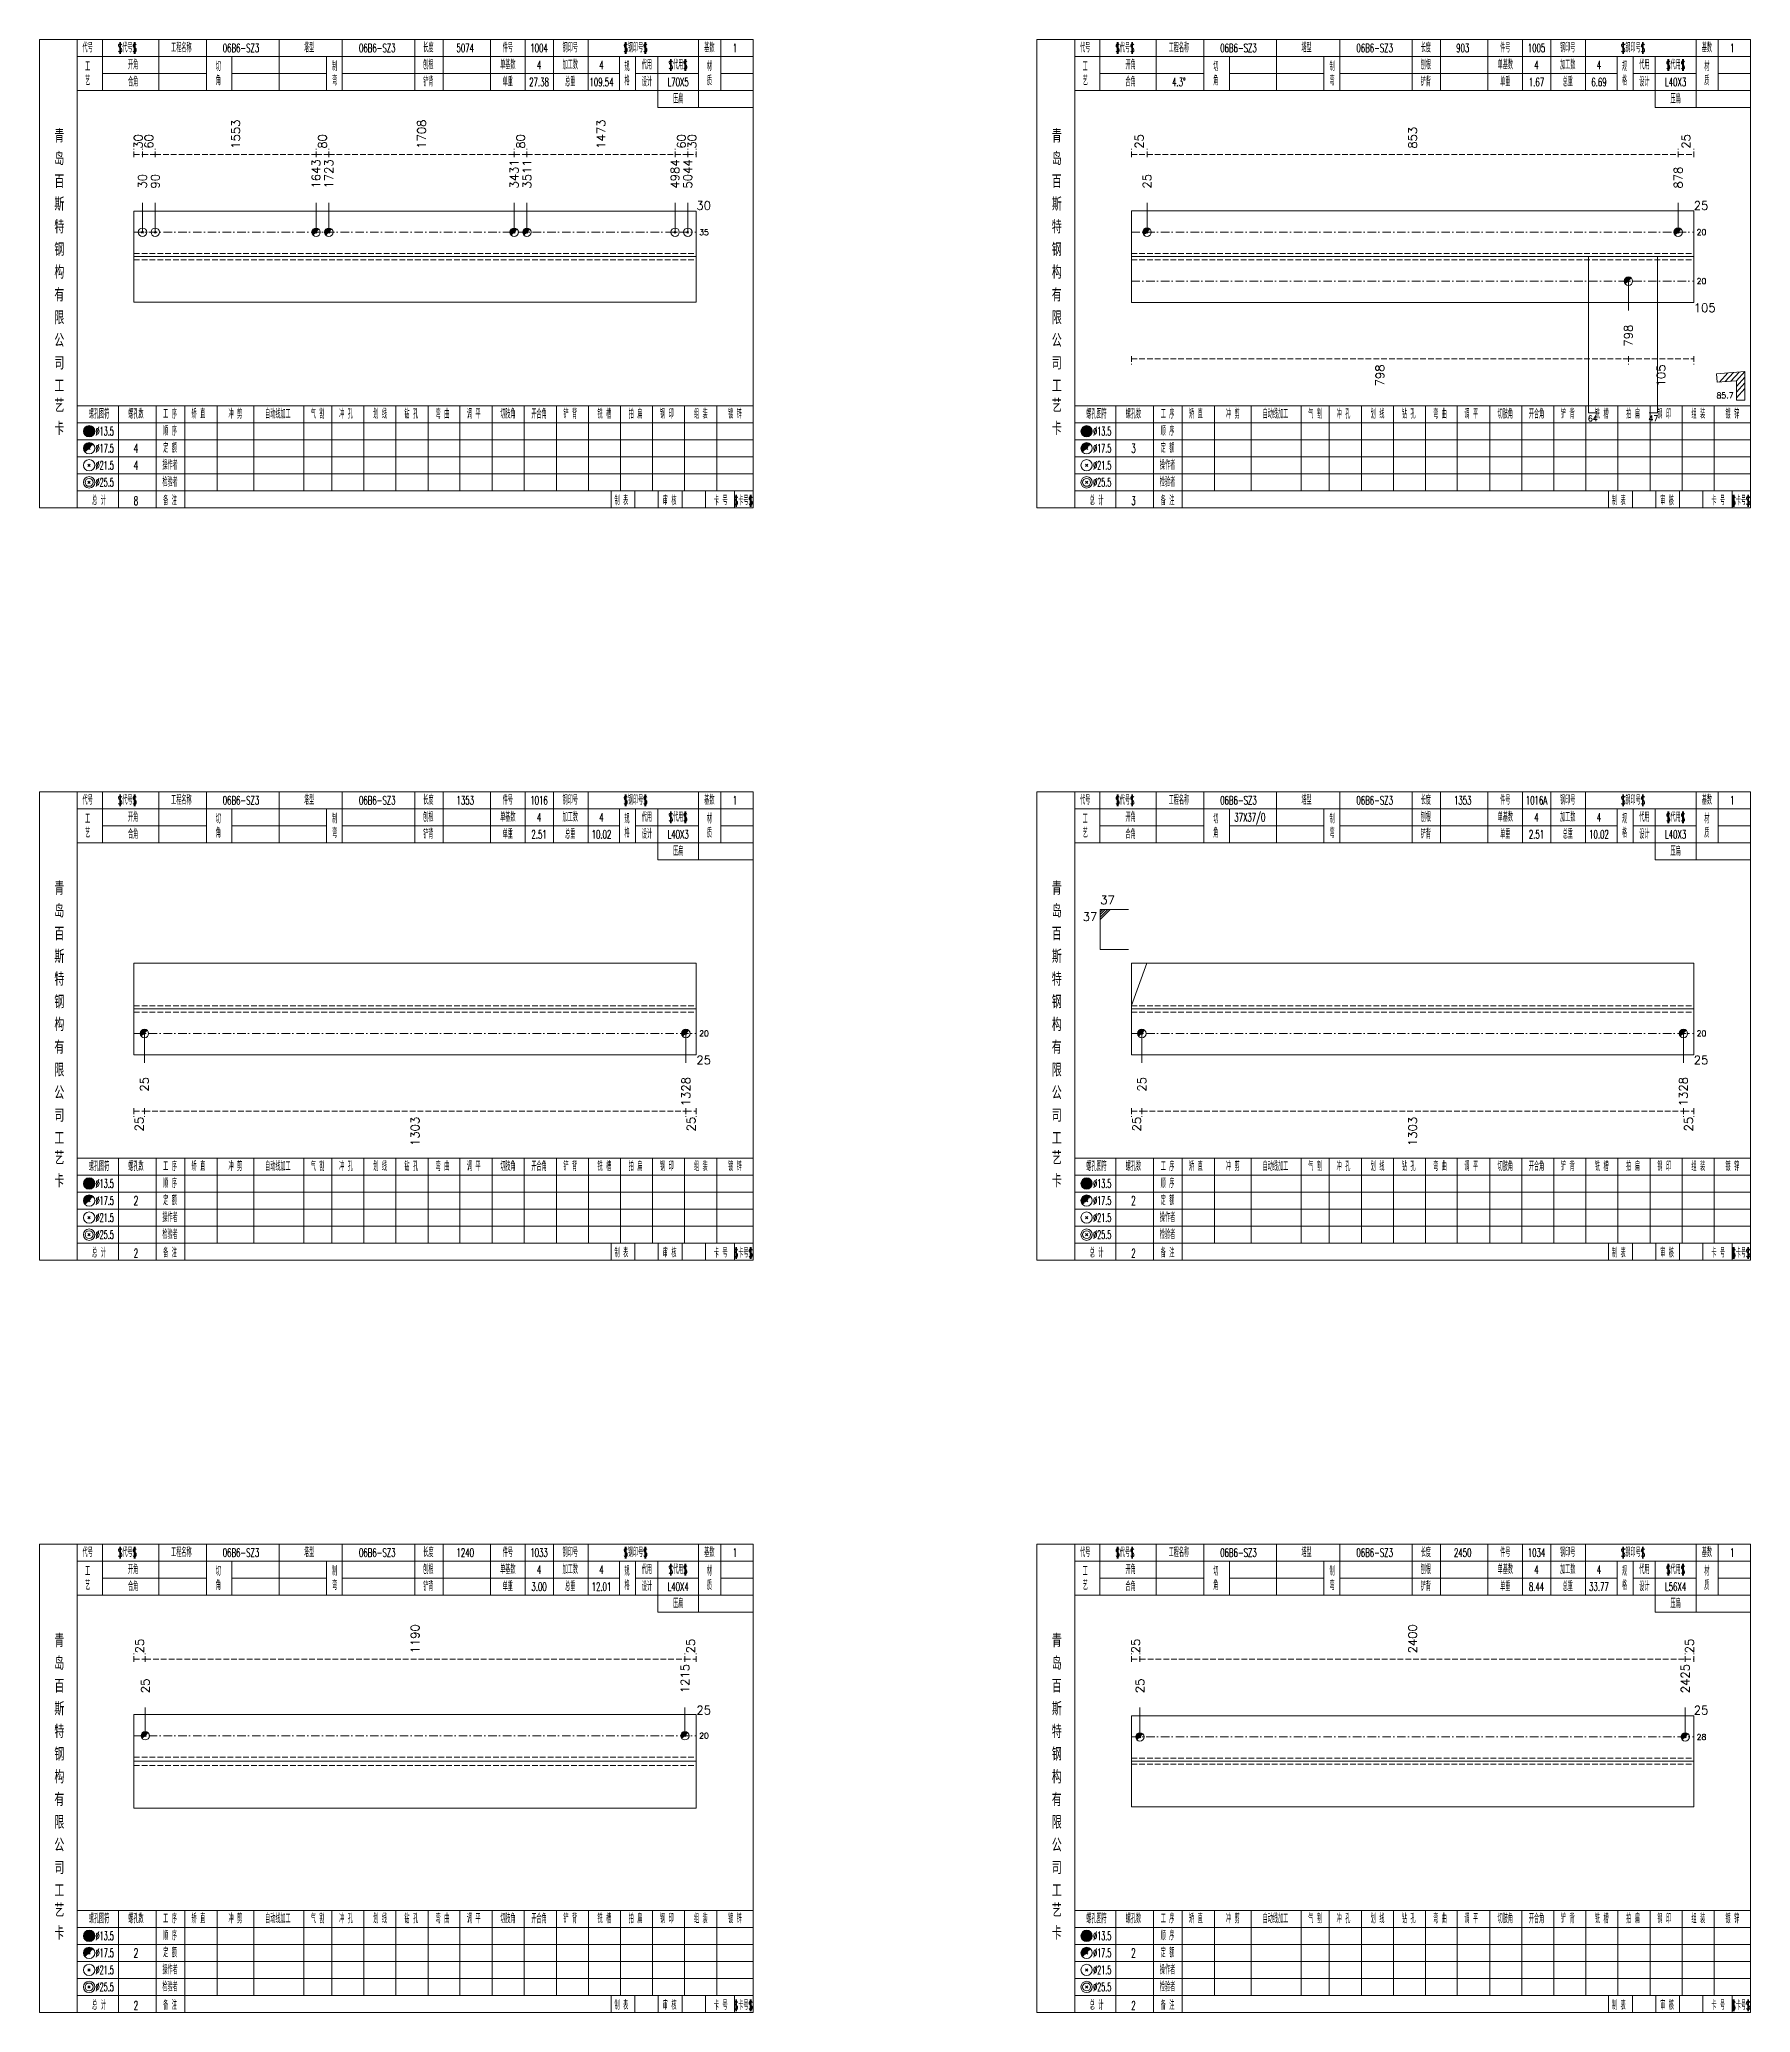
# Model space of a CAD drawing. Extents: x -533 to 8774, y 0 to 7979.
# Drawn here: x 3514 to 4117, y 0 to 695 of the extents above; entities that cross this region are included whole.
import ezdxf
from ezdxf.enums import TextEntityAlignment as Align

# ---------------------------------------------------------------- set-up
doc = ezdxf.new("R2010")
doc.units = 0
doc.header["$MEASUREMENT"] = 0
doc.linetypes.add('一点画线', pattern=[5.2, 3, -1, 0.2, -1])
doc.linetypes.add('虚线', pattern=[2.75, 2, -0.75])
doc.layers.get('0').update_dxf_attribs({"linetype": 'CONTINUOUS', "lineweight": 25})
for name, color, linetype, lineweight in [('1', 7, 'CONTINUOUS', 25), ('2', 7, 'CONTINUOUS', 25), ('4', 7, 'CONTINUOUS', 25), ('5', 7, 'CONTINUOUS', 25)]:
    doc.layers.add(name, color=color, linetype=linetype, lineweight=lineweight)
doc.styles.get("Standard").update_dxf_attribs({"font": 'simplex.shx', "width": 0.7, "height": 3, "bigfont": 'gbhzfs.shx'})

msp = doc.modelspace()

# ---------------------------------------------------------------- texts
at = {"color": 8, "linetype": 'Continuous', "lineweight": 9}
for s, p in [('30', (3548.8, 656.5)), ('60', (3552.55, 656.5)), ('1553', (3583.12, 656.5)), ('80', (3613.7, 656.5)), ('1708', (3648.6, 656.5)), ('80', (3683.5, 656.5)), ('1473', (3711.83, 656.5)), ('60', (3740.15, 656.5)), ('30', (3743.9, 656.5)), ('25', (3901.44, 656.5)), ('853', (3997.75, 656.5)), ('25', (4094.06, 656.5)), ('1190', (3646.35, 126.5)), ('2400', (3997.75, 126.5)), ('25', (3549.3, 126.5)), ('25', (3743.4, 126.5)), ('25', (3900.2, 126.5)), ('25', (4095.3, 126.5))]:
    msp.add_text(s, height=3, rotation=90, dxfattribs=at).set_placement(p, align=Align.MIDDLE_LEFT)
at = {"color": 7, "linetype": 'Continuous', "lineweight": 13}
for s, p in [('30', (3550.3, 642.5)), ('90', (3554.8, 642.5)), ('1643', (3611.45, 642.5)), ('1723', (3615.95, 642.5)), ('3431', (3681.25, 642.5)), ('3511', (3685.75, 642.5)), ('4984', (3737.9, 642.5)), ('5044', (3742.4, 642.5)), ('25', (3904.18, 642.5)), ('878', (4091.32, 642.5)), ('1215', (3741.41, 112.5)), ('2425', (4093.8, 112.5)), ('25', (3551.29, 112.5)), ('25', (3901.7, 112.5))]:
    msp.add_text(s, height=3, rotation=90, dxfattribs=at).set_placement(p, align=Align.MIDDLE_LEFT)
for s, height, p in [('30', 3, (3745.4, 636.5)), ('25', 3, (4096.8, 636.5)), ('35', 2, (3746.4, 627.07)), ('20', 2, (4097.8, 627.12)), ('20', 2, (4097.8, 609.88)), ('20', 2, (3746.4, 344.88)), ('20', 2, (4097.8, 344.88)), ('25', 3, (3745.4, 106.5)), ('25', 3, (4096.8, 106.5)), ('20', 2, (3746.4, 97.5)), ('28', 2, (4097.8, 97.07))]:
    msp.add_text(s, height=height, dxfattribs=at).set_placement(p, align=Align.MIDDLE_LEFT)
at = {"color": 8, "linetype": 'Continuous', "lineweight": 9}
for s, p in [('798', (3986.23, 580.5)), ('105', (4085.28, 580.5)), ('25', (3549.13, 315.5)), ('1303', (3646.35, 315.5)), ('25', (3743.57, 315.5)), ('25', (3900.53, 315.5)), ('1303', (3997.75, 315.5)), ('25', (4094.97, 315.5))]:
    msp.add_text(s, height=3, rotation=90, dxfattribs=at).set_placement(p, align=Align.MIDDLE_RIGHT)
at = {"color": 7, "linetype": 'Continuous', "lineweight": 13}
msp.add_text('37', height=3, dxfattribs=at).set_placement((3887.7, 389.5), align=Align.BOTTOM_LEFT)
msp.add_text('37', height=3, dxfattribs=at).set_placement((3886.7, 387.5), align=Align.TOP_RIGHT)
at = {"layer": '1', "color": 7, "linetype": 'Continuous', "lineweight": 13}
for s, p in [('105', (4096.8, 600.5)), ('25', (3745.4, 335.5)), ('25', (4096.8, 335.5))]:
    msp.add_text(s, height=3, dxfattribs=at).set_placement(p, align=Align.MIDDLE_LEFT)
for s, p in [('798', (4073.77, 594.5)), ('25', (3550.96, 329.5)), ('1328', (3741.74, 329.5)), ('25', (3902.36, 329.5)), ('1328', (4093.14, 329.5))]:
    msp.add_text(s, height=3, rotation=90, dxfattribs=at).set_placement(p, align=Align.MIDDLE_RIGHT)
at = {"layer": '2', "color": 7, "linetype": 'Continuous', "lineweight": 13}
msp.add_text('85.7', height=2, dxfattribs=at).set_placement((4110.8, 568), align=Align.BOTTOM_RIGHT)
for s, p in [('64', (4061.22, 562.5)), ('47', (4082.58, 562.5))]:
    msp.add_text(s, height=2, dxfattribs=at).set_placement(p, align=Align.TOP_CENTER)
at = {"layer": '4', "color": 1, "linetype": 'Continuous', "lineweight": 13}
for s, height, width, p in [('代号', 3, 0.6, (3531, 692)), ('$代号$', 3, 0.6, (3545, 692)), ('工程名称', 3, 0.6, (3564, 692)), ('06B6-SZ3', 3, 0.6, (3585, 692)), ('塔型', 3, 0.6, (3609, 692)), ('06B6-SZ3', 3, 0.6, (3633, 692)), ('长度', 3, 0.6, (3651, 692)), ('5074', 3, 0.6, (3664, 692)), ('件号', 3, 0.6, (3679, 692)), ('1004', 3, 0.6, (3690, 692)), ('钢印号', 3, 0.6, (3701, 692)), ('$钢印号$', 3, 0.6, (3724, 692)), ('$代用$', 3, 0.6, (3739, 686)), ('基数', 3, 0.6, (3750, 692)), ('1', 3, 0.6, (3759, 692)), ('代号', 3, 0.6, (3882.4, 692)), ('$代号$', 3, 0.6, (3896.4, 692)), ('工程名称', 3, 0.6, (3915.4, 692)), ('06B6-SZ3', 3, 0.6, (3936.4, 692)), ('塔型', 3, 0.6, (3960.4, 692)), ('06B6-SZ3', 3, 0.6, (3984.4, 692)), ('长度', 3, 0.6, (4002.4, 692)), ('903', 3, 0.6, (4015.4, 692)), ('件号', 3, 0.6, (4030.4, 692)), ('1005', 3, 0.6, (4041.4, 692)), ('钢印号', 3, 0.6, (4052.4, 692)), ('$钢印号$', 3, 0.6, (4075.4, 692)), ('$代用$', 3, 0.6, (4090.4, 686)), ('基数', 3, 0.6, (4101.4, 692)), ('1', 3, 0.6, (4110.4, 692)), ('工', 3, 0.6, (3531, 685.4)), ('艺', 3, 0.6, (3531, 680.4)), ('合角', 3, 0.6, (3547, 680)), ('开角', 3, 0.6, (3547, 686)), ('切', 3, 0.6, (3577, 685.4)), ('角', 3, 0.6, (3577, 680.4)), ('制', 3, 0.6, (3618, 685.4)), ('弯', 3, 0.6, (3618, 680.4)), ('刨根', 3, 0.6, (3651, 686)), ('铲背', 3, 0.6, (3651, 680)), ('单基数', 3, 0.6, (3679, 686)), ('单重', 3, 0.6, (3679, 680)), ('27.38', 3, 0.6, (3690, 680)), ('4', 3, 0.6, (3690, 686)), ('加工数', 3, 0.6, (3701, 686)), ('总重', 3, 0.6, (3701, 680)), ('109.54', 3, 0.6, (3712, 680)), ('4', 3, 0.6, (3712, 686)), ('格', 3, 0.6, (3721, 680.4)), ('规', 3, 0.6, (3721, 685.4)), ('代用', 3, 0.6, (3728, 686)), ('设计', 3, 0.6, (3728, 680)), ('L70X5', 3, 0.6, (3739, 680)), ('材', 3, 0.6, (3750, 685.4)), ('质', 3, 0.6, (3750, 680.4)), ('工', 3, 0.6, (3882.4, 685.4)), ('艺', 3, 0.6, (3882.4, 680.4)), ('合角', 3, 0.6, (3898.4, 680)), ('开角', 3, 0.6, (3898.4, 686)), ('4.3%%d', 3, 0.6, (3915.4, 680)), ('切', 3, 0.6, (3928.4, 685.4)), ('角', 3, 0.6, (3928.4, 680.4)), ('制', 3, 0.6, (3969.4, 685.4)), ('弯', 3, 0.6, (3969.4, 680.4)), ('刨根', 3, 0.6, (4002.4, 686)), ('铲背', 3, 0.6, (4002.4, 680)), ('单基数', 3, 0.6, (4030.4, 686)), ('单重', 3, 0.6, (4030.4, 680)), ('1.67', 3, 0.6, (4041.4, 680)), ('4', 3, 0.6, (4041.4, 686)), ('加工数', 3, 0.6, (4052.4, 686)), ('总重', 3, 0.6, (4052.4, 680)), ('6.69', 3, 0.6, (4063.4, 680)), ('4', 3, 0.6, (4063.4, 686)), ('格', 3, 0.6, (4072.4, 680.4)), ('规', 3, 0.6, (4072.4, 685.4)), ('代用', 3, 0.6, (4079.4, 686)), ('设计', 3, 0.6, (4079.4, 680)), ('L40X3', 3, 0.6, (4090.4, 680)), ('材', 3, 0.6, (4101.4, 685.4)), ('质', 3, 0.6, (4101.4, 680.4)), ('压扁', 3, 0.6, (3739, 674)), ('压扁', 3, 0.6, (4090.4, 674)), ('青', 4.6, 0.8, (3521, 661)), ('青', 4.6, 0.8, (3872.4, 661)), ('岛', 4.6, 0.8, (3521, 653)), ('岛', 4.6, 0.8, (3872.4, 653)), ('百', 4.6, 0.8, (3521, 645)), ('百', 4.6, 0.8, (3872.4, 645)), ('斯', 4.6, 0.8, (3521, 637)), ('斯', 4.6, 0.8, (3872.4, 637)), ('特', 4.6, 0.8, (3521, 629)), ('特', 4.6, 0.8, (3872.4, 629)), ('钢', 4.6, 0.8, (3521, 621)), ('钢', 4.6, 0.8, (3872.4, 621)), ('构', 4.6, 0.8, (3521, 613)), ('构', 4.6, 0.8, (3872.4, 613)), ('有', 4.6, 0.8, (3521, 605)), ('有', 4.6, 0.8, (3872.4, 605)), ('限', 4.6, 0.8, (3521, 597)), ('限', 4.6, 0.8, (3872.4, 597)), ('公', 4.6, 0.8, (3521, 589)), ('公', 4.6, 0.8, (3872.4, 589)), ('司', 4.6, 0.8, (3521, 581)), ('司', 4.6, 0.8, (3872.4, 581)), ('工', 4.6, 0.8, (3521, 573)), ('工', 4.6, 0.8, (3872.4, 573)), ('艺', 4.6, 0.8, (3521, 566)), ('螺孔图符', 3, 0.6, (3535, 563)), ('螺孔数', 3, 0.6, (3548, 563)), ('工 序', 3, 0.6, (3560, 563)), ('矫 直', 3, 0.6, (3570, 563)), ('冲 剪', 3, 0.6, (3583, 563)), ('自动线加工', 3, 0.6, (3598, 563)), ('气 割', 3, 0.6, (3612, 563)), ('冲 孔', 3, 0.6, (3622, 563)), ('划 线', 3, 0.6, (3634, 563)), ('钻 孔', 3, 0.6, (3645, 563)), ('弯 曲', 3, 0.6, (3656, 563)), ('调 平', 3, 0.6, (3667, 563)), ('切肢角', 3, 0.6, (3679, 563)), ('开合角', 3, 0.6, (3690, 563)), ('铲 背', 3, 0.6, (3701, 563)), ('铣 槽', 3, 0.6, (3713, 563)), ('拍 扁', 3, 0.6, (3724, 563)), ('钢 印', 3, 0.6, (3735, 563)), ('组 装', 3, 0.6, (3747, 563)), ('镀 锌', 3, 0.6, (3759, 563)), ('艺', 4.6, 0.8, (3872.4, 566)), ('螺孔图符', 3, 0.6, (3886.4, 563)), ('螺孔数', 3, 0.6, (3899.4, 563)), ('工 序', 3, 0.6, (3911.4, 563)), ('矫 直', 3, 0.6, (3921.4, 563)), ('冲 剪', 3, 0.6, (3934.4, 563)), ('自动线加工', 3, 0.6, (3949.4, 563)), ('气 割', 3, 0.6, (3963.4, 563)), ('冲 孔', 3, 0.6, (3973.4, 563)), ('划 线', 3, 0.6, (3985.4, 563)), ('钻 孔', 3, 0.6, (3996.4, 563)), ('弯 曲', 3, 0.6, (4007.4, 563)), ('调 平', 3, 0.6, (4018.4, 563)), ('切肢角', 3, 0.6, (4030.4, 563)), ('开合角', 3, 0.6, (4041.4, 563)), ('铲 背', 3, 0.6, (4052.4, 563)), ('铣 槽', 3, 0.6, (4064.4, 563)), ('拍 扁', 3, 0.6, (4075.4, 563)), ('钢 印', 3, 0.6, (4086.4, 563)), ('组 装', 3, 0.6, (4098.4, 563)), ('镀 锌', 3, 0.6, (4110.4, 563)), ('卡', 4.6, 0.8, (3521, 558)), ('%%C13.5', 3, 0.5, (3537, 557)), ('顺 序', 3, 0.6, (3560, 557)), ('卡', 4.6, 0.8, (3872.4, 558)), ('%%C13.5', 3, 0.5, (3888.4, 557)), ('顺 序', 3, 0.6, (3911.4, 557)), ('%%C17.5', 3, 0.5, (3537, 551)), ('4', 3.2, 0.6, (3548, 551)), ('定 额', 3, 0.6, (3560, 551)), ('%%C17.5', 3, 0.5, (3888.4, 551)), ('3', 3.2, 0.6, (3899.4, 551)), ('定 额', 3, 0.6, (3911.4, 551)), ('%%C21.5', 3, 0.5, (3537, 545)), ('4', 3.2, 0.6, (3548, 545)), ('操作者', 3, 0.6, (3560, 545)), ('%%C21.5', 3, 0.5, (3888.4, 545)), ('操作者', 3, 0.6, (3911.4, 545)), ('%%C25.5', 3, 0.5, (3537, 539)), ('检验者', 3, 0.6, (3560, 539)), ('%%C25.5', 3, 0.5, (3888.4, 539)), ('检验者', 3, 0.6, (3911.4, 539)), ('总 计', 3, 0.6, (3535, 532.5)), ('8', 3, 0.6, (3548, 532.5)), ('备 注', 3, 0.6, (3560, 532.5)), ('制 表', 3, 0.6, (3719, 532.5)), ('审 核', 3, 0.6, (3736, 532.5)), ('卡 号', 3, 0.6, (3754, 532.5)), ('$卡号$', 3, 0.6, (3762, 532.5)), ('总 计', 3, 0.6, (3886.4, 532.5)), ('3', 3, 0.6, (3899.4, 532.5)), ('备 注', 3, 0.6, (3911.4, 532.5)), ('制 表', 3, 0.6, (4070.4, 532.5)), ('审 核', 3, 0.6, (4087.4, 532.5)), ('卡 号', 3, 0.6, (4105.4, 532.5)), ('$卡号$', 3, 0.6, (4113.4, 532.5)), ('代号', 3, 0.6, (3531, 427)), ('$代号$', 3, 0.6, (3545, 427)), ('工程名称', 3, 0.6, (3564, 427)), ('06B6-SZ3', 3, 0.6, (3585, 427)), ('塔型', 3, 0.6, (3609, 427)), ('06B6-SZ3', 3, 0.6, (3633, 427)), ('长度', 3, 0.6, (3651, 427)), ('1353', 3, 0.6, (3664, 427)), ('件号', 3, 0.6, (3679, 427)), ('1016', 3, 0.6, (3690, 427)), ('钢印号', 3, 0.6, (3701, 427)), ('$钢印号$', 3, 0.6, (3724, 427)), ('基数', 3, 0.6, (3750, 427)), ('1', 3, 0.6, (3759, 427)), ('代号', 3, 0.6, (3882.4, 427)), ('$代号$', 3, 0.6, (3896.4, 427)), ('工程名称', 3, 0.6, (3915.4, 427)), ('06B6-SZ3', 3, 0.6, (3936.4, 427)), ('塔型', 3, 0.6, (3960.4, 427)), ('06B6-SZ3', 3, 0.6, (3984.4, 427)), ('长度', 3, 0.6, (4002.4, 427)), ('1353', 3, 0.6, (4015.4, 427)), ('件号', 3, 0.6, (4030.4, 427)), ('1016A', 3, 0.6, (4041.4, 427)), ('钢印号', 3, 0.6, (4052.4, 427)), ('$钢印号$', 3, 0.6, (4075.4, 427)), ('基数', 3, 0.6, (4101.4, 427)), ('1', 3, 0.6, (4110.4, 427)), ('工', 3, 0.6, (3531, 420.4)), ('艺', 3, 0.6, (3531, 415.4)), ('开角', 3, 0.6, (3547, 421)), ('切', 3, 0.6, (3577, 420.4)), ('角', 3, 0.6, (3577, 415.4)), ('制', 3, 0.6, (3618, 420.4)), ('弯', 3, 0.6, (3618, 415.4)), ('刨根', 3, 0.6, (3651, 421)), ('单基数', 3, 0.6, (3679, 421)), ('4', 3, 0.6, (3690, 421)), ('加工数', 3, 0.6, (3701, 421)), ('4', 3, 0.6, (3712, 421)), ('格', 3, 0.6, (3721, 415.4)), ('规', 3, 0.6, (3721, 420.4)), ('代用', 3, 0.6, (3728, 421)), ('$代用$', 3, 0.6, (3739, 421)), ('材', 3, 0.6, (3750, 420.4)), ('质', 3, 0.6, (3750, 415.4)), ('工', 3, 0.6, (3882.4, 420.4)), ('艺', 3, 0.6, (3882.4, 415.4)), ('开角', 3, 0.6, (3898.4, 421)), ('切', 3, 0.6, (3928.4, 420.4)), ('角', 3, 0.6, (3928.4, 415.4)), ('37X37/0', 3, 0.6, (3940.4, 421)), ('制', 3, 0.6, (3969.4, 420.4)), ('弯', 3, 0.6, (3969.4, 415.4)), ('刨根', 3, 0.6, (4002.4, 421)), ('单基数', 3, 0.6, (4030.4, 421)), ('4', 3, 0.6, (4041.4, 421)), ('加工数', 3, 0.6, (4052.4, 421)), ('4', 3, 0.6, (4063.4, 421)), ('格', 3, 0.6, (4072.4, 415.4)), ('规', 3, 0.6, (4072.4, 420.4)), ('代用', 3, 0.6, (4079.4, 421)), ('$代用$', 3, 0.6, (4090.4, 421)), ('材', 3, 0.6, (4101.4, 420.4)), ('质', 3, 0.6, (4101.4, 415.4)), ('合角', 3, 0.6, (3547, 415)), ('铲背', 3, 0.6, (3651, 415)), ('单重', 3, 0.6, (3679, 415)), ('2.51', 3, 0.6, (3690, 415)), ('总重', 3, 0.6, (3701, 415)), ('10.02', 3, 0.6, (3712, 415)), ('设计', 3, 0.6, (3728, 415)), ('L40X3', 3, 0.6, (3739, 415)), ('压扁', 3, 0.6, (3739, 409)), ('合角', 3, 0.6, (3898.4, 415)), ('铲背', 3, 0.6, (4002.4, 415)), ('单重', 3, 0.6, (4030.4, 415)), ('2.51', 3, 0.6, (4041.4, 415)), ('总重', 3, 0.6, (4052.4, 415)), ('10.02', 3, 0.6, (4063.4, 415)), ('设计', 3, 0.6, (4079.4, 415)), ('L40X3', 3, 0.6, (4090.4, 415)), ('压扁', 3, 0.6, (4090.4, 409)), ('青', 4.6, 0.8, (3521, 396)), ('青', 4.6, 0.8, (3872.4, 396)), ('岛', 4.6, 0.8, (3521, 388)), ('岛', 4.6, 0.8, (3872.4, 388)), ('百', 4.6, 0.8, (3521, 380)), ('百', 4.6, 0.8, (3872.4, 380)), ('斯', 4.6, 0.8, (3521, 372)), ('斯', 4.6, 0.8, (3872.4, 372)), ('特', 4.6, 0.8, (3521, 364)), ('特', 4.6, 0.8, (3872.4, 364)), ('钢', 4.6, 0.8, (3521, 356)), ('钢', 4.6, 0.8, (3872.4, 356)), ('构', 4.6, 0.8, (3521, 348)), ('构', 4.6, 0.8, (3872.4, 348)), ('有', 4.6, 0.8, (3521, 340)), ('有', 4.6, 0.8, (3872.4, 340)), ('限', 4.6, 0.8, (3521, 332)), ('限', 4.6, 0.8, (3872.4, 332)), ('公', 4.6, 0.8, (3521, 324)), ('公', 4.6, 0.8, (3872.4, 324)), ('司', 4.6, 0.8, (3521, 316)), ('司', 4.6, 0.8, (3872.4, 316)), ('工', 4.6, 0.8, (3521, 308)), ('工', 4.6, 0.8, (3872.4, 308)), ('艺', 4.6, 0.8, (3521, 301)), ('螺孔图符', 3, 0.6, (3535, 298)), ('螺孔数', 3, 0.6, (3548, 298)), ('工 序', 3, 0.6, (3560, 298)), ('矫 直', 3, 0.6, (3570, 298)), ('冲 剪', 3, 0.6, (3583, 298)), ('自动线加工', 3, 0.6, (3598, 298)), ('气 割', 3, 0.6, (3612, 298)), ('冲 孔', 3, 0.6, (3622, 298)), ('划 线', 3, 0.6, (3634, 298)), ('钻 孔', 3, 0.6, (3645, 298)), ('弯 曲', 3, 0.6, (3656, 298)), ('调 平', 3, 0.6, (3667, 298)), ('切肢角', 3, 0.6, (3679, 298)), ('开合角', 3, 0.6, (3690, 298)), ('铲 背', 3, 0.6, (3701, 298)), ('铣 槽', 3, 0.6, (3713, 298)), ('拍 扁', 3, 0.6, (3724, 298)), ('钢 印', 3, 0.6, (3735, 298)), ('组 装', 3, 0.6, (3747, 298)), ('镀 锌', 3, 0.6, (3759, 298)), ('艺', 4.6, 0.8, (3872.4, 301)), ('螺孔图符', 3, 0.6, (3886.4, 298)), ('螺孔数', 3, 0.6, (3899.4, 298)), ('工 序', 3, 0.6, (3911.4, 298)), ('矫 直', 3, 0.6, (3921.4, 298)), ('冲 剪', 3, 0.6, (3934.4, 298)), ('自动线加工', 3, 0.6, (3949.4, 298)), ('气 割', 3, 0.6, (3963.4, 298)), ('冲 孔', 3, 0.6, (3973.4, 298)), ('划 线', 3, 0.6, (3985.4, 298)), ('钻 孔', 3, 0.6, (3996.4, 298)), ('弯 曲', 3, 0.6, (4007.4, 298)), ('调 平', 3, 0.6, (4018.4, 298)), ('切肢角', 3, 0.6, (4030.4, 298)), ('开合角', 3, 0.6, (4041.4, 298)), ('铲 背', 3, 0.6, (4052.4, 298)), ('铣 槽', 3, 0.6, (4064.4, 298)), ('拍 扁', 3, 0.6, (4075.4, 298)), ('钢 印', 3, 0.6, (4086.4, 298)), ('组 装', 3, 0.6, (4098.4, 298)), ('镀 锌', 3, 0.6, (4110.4, 298)), ('卡', 4.6, 0.8, (3521, 293)), ('%%C13.5', 3, 0.5, (3537, 292)), ('顺 序', 3, 0.6, (3560, 292)), ('卡', 4.6, 0.8, (3872.4, 293)), ('%%C13.5', 3, 0.5, (3888.4, 292)), ('顺 序', 3, 0.6, (3911.4, 292)), ('%%C17.5', 3, 0.5, (3537, 286)), ('2', 3.2, 0.6, (3548, 286)), ('定 额', 3, 0.6, (3560, 286)), ('%%C17.5', 3, 0.5, (3888.4, 286)), ('2', 3.2, 0.6, (3899.4, 286)), ('定 额', 3, 0.6, (3911.4, 286)), ('%%C21.5', 3, 0.5, (3537, 280)), ('操作者', 3, 0.6, (3560, 280)), ('%%C21.5', 3, 0.5, (3888.4, 280)), ('操作者', 3, 0.6, (3911.4, 280)), ('%%C25.5', 3, 0.5, (3537, 274)), ('检验者', 3, 0.6, (3560, 274)), ('%%C25.5', 3, 0.5, (3888.4, 274)), ('检验者', 3, 0.6, (3911.4, 274)), ('总 计', 3, 0.6, (3535, 267.5)), ('2', 3, 0.6, (3548, 267.5)), ('备 注', 3, 0.6, (3560, 267.5)), ('制 表', 3, 0.6, (3719, 267.5)), ('审 核', 3, 0.6, (3736, 267.5)), ('卡 号', 3, 0.6, (3754, 267.5)), ('$卡号$', 3, 0.6, (3762, 267.5)), ('总 计', 3, 0.6, (3886.4, 267.5)), ('2', 3, 0.6, (3899.4, 267.5)), ('备 注', 3, 0.6, (3911.4, 267.5)), ('制 表', 3, 0.6, (4070.4, 267.5)), ('审 核', 3, 0.6, (4087.4, 267.5)), ('卡 号', 3, 0.6, (4105.4, 267.5)), ('$卡号$', 3, 0.6, (4113.4, 267.5)), ('代号', 3, 0.6, (3531, 162)), ('$代号$', 3, 0.6, (3545, 162)), ('工程名称', 3, 0.6, (3564, 162)), ('06B6-SZ3', 3, 0.6, (3585, 162)), ('塔型', 3, 0.6, (3609, 162)), ('06B6-SZ3', 3, 0.6, (3633, 162)), ('长度', 3, 0.6, (3651, 162)), ('1240', 3, 0.6, (3664, 162)), ('件号', 3, 0.6, (3679, 162)), ('1033', 3, 0.6, (3690, 162)), ('钢印号', 3, 0.6, (3701, 162)), ('$钢印号$', 3, 0.6, (3724, 162)), ('基数', 3, 0.6, (3750, 162)), ('1', 3, 0.6, (3759, 162)), ('代号', 3, 0.6, (3882.4, 162)), ('$代号$', 3, 0.6, (3896.4, 162)), ('工程名称', 3, 0.6, (3915.4, 162)), ('06B6-SZ3', 3, 0.6, (3936.4, 162)), ('塔型', 3, 0.6, (3960.4, 162)), ('06B6-SZ3', 3, 0.6, (3984.4, 162)), ('长度', 3, 0.6, (4002.4, 162)), ('2450', 3, 0.6, (4015.4, 162)), ('件号', 3, 0.6, (4030.4, 162)), ('1034', 3, 0.6, (4041.4, 162)), ('钢印号', 3, 0.6, (4052.4, 162)), ('$钢印号$', 3, 0.6, (4075.4, 162)), ('基数', 3, 0.6, (4101.4, 162)), ('1', 3, 0.6, (4110.4, 162)), ('工', 3, 0.6, (3531, 155.4)), ('开角', 3, 0.6, (3547, 156)), ('切', 3, 0.6, (3577, 155.4)), ('制', 3, 0.6, (3618, 155.4)), ('刨根', 3, 0.6, (3651, 156)), ('单基数', 3, 0.6, (3679, 156)), ('4', 3, 0.6, (3690, 156)), ('加工数', 3, 0.6, (3701, 156)), ('4', 3, 0.6, (3712, 156)), ('规', 3, 0.6, (3721, 155.4)), ('代用', 3, 0.6, (3728, 156)), ('$代用$', 3, 0.6, (3739, 156)), ('材', 3, 0.6, (3750, 155.4)), ('工', 3, 0.6, (3882.4, 155.4)), ('开角', 3, 0.6, (3898.4, 156)), ('切', 3, 0.6, (3928.4, 155.4)), ('制', 3, 0.6, (3969.4, 155.4)), ('刨根', 3, 0.6, (4002.4, 156)), ('单基数', 3, 0.6, (4030.4, 156)), ('4', 3, 0.6, (4041.4, 156)), ('加工数', 3, 0.6, (4052.4, 156)), ('4', 3, 0.6, (4063.4, 156)), ('规', 3, 0.6, (4072.4, 155.4)), ('代用', 3, 0.6, (4079.4, 156)), ('$代用$', 3, 0.6, (4090.4, 156)), ('材', 3, 0.6, (4101.4, 155.4)), ('艺', 3, 0.6, (3531, 150.4)), ('合角', 3, 0.6, (3547, 150)), ('角', 3, 0.6, (3577, 150.4)), ('弯', 3, 0.6, (3618, 150.4)), ('铲背', 3, 0.6, (3651, 150)), ('单重', 3, 0.6, (3679, 150)), ('3.00', 3, 0.6, (3690, 150)), ('总重', 3, 0.6, (3701, 150)), ('12.01', 3, 0.6, (3712, 150)), ('格', 3, 0.6, (3721, 150.4)), ('设计', 3, 0.6, (3728, 150)), ('L40X4', 3, 0.6, (3739, 150)), ('质', 3, 0.6, (3750, 150.4)), ('艺', 3, 0.6, (3882.4, 150.4)), ('合角', 3, 0.6, (3898.4, 150)), ('角', 3, 0.6, (3928.4, 150.4)), ('弯', 3, 0.6, (3969.4, 150.4)), ('铲背', 3, 0.6, (4002.4, 150)), ('单重', 3, 0.6, (4030.4, 150)), ('8.44', 3, 0.6, (4041.4, 150)), ('总重', 3, 0.6, (4052.4, 150)), ('33.77', 3, 0.6, (4063.4, 150)), ('格', 3, 0.6, (4072.4, 150.4)), ('设计', 3, 0.6, (4079.4, 150)), ('L56X4', 3, 0.6, (4090.4, 150)), ('质', 3, 0.6, (4101.4, 150.4)), ('压扁', 3, 0.6, (3739, 144)), ('压扁', 3, 0.6, (4090.4, 144)), ('青', 4.6, 0.8, (3521, 131)), ('青', 4.6, 0.8, (3872.4, 131)), ('岛', 4.6, 0.8, (3521, 123)), ('岛', 4.6, 0.8, (3872.4, 123)), ('百', 4.6, 0.8, (3521, 115)), ('百', 4.6, 0.8, (3872.4, 115)), ('斯', 4.6, 0.8, (3521, 107)), ('斯', 4.6, 0.8, (3872.4, 107)), ('特', 4.6, 0.8, (3521, 99)), ('特', 4.6, 0.8, (3872.4, 99)), ('钢', 4.6, 0.8, (3521, 91)), ('钢', 4.6, 0.8, (3872.4, 91)), ('构', 4.6, 0.8, (3521, 83)), ('构', 4.6, 0.8, (3872.4, 83)), ('有', 4.6, 0.8, (3521, 75)), ('有', 4.6, 0.8, (3872.4, 75)), ('限', 4.6, 0.8, (3521, 67)), ('限', 4.6, 0.8, (3872.4, 67)), ('公', 4.6, 0.8, (3521, 59)), ('公', 4.6, 0.8, (3872.4, 59)), ('司', 4.6, 0.8, (3521, 51)), ('司', 4.6, 0.8, (3872.4, 51)), ('工', 4.6, 0.8, (3521, 43)), ('工', 4.6, 0.8, (3872.4, 43)), ('艺', 4.6, 0.8, (3521, 36)), ('螺孔图符', 3, 0.6, (3535, 33)), ('螺孔数', 3, 0.6, (3548, 33)), ('工 序', 3, 0.6, (3560, 33)), ('矫 直', 3, 0.6, (3570, 33)), ('冲 剪', 3, 0.6, (3583, 33)), ('自动线加工', 3, 0.6, (3598, 33)), ('气 割', 3, 0.6, (3612, 33)), ('冲 孔', 3, 0.6, (3622, 33)), ('划 线', 3, 0.6, (3634, 33)), ('钻 孔', 3, 0.6, (3645, 33)), ('弯 曲', 3, 0.6, (3656, 33)), ('切肢角', 3, 0.6, (3679, 33)), ('开合角', 3, 0.6, (3690, 33)), ('铲 背', 3, 0.6, (3701, 33)), ('铣 槽', 3, 0.6, (3713, 33)), ('拍 扁', 3, 0.6, (3724, 33)), ('钢 印', 3, 0.6, (3735, 33)), ('组 装', 3, 0.6, (3747, 33)), ('镀 锌', 3, 0.6, (3759, 33)), ('艺', 4.6, 0.8, (3872.4, 36)), ('螺孔图符', 3, 0.6, (3886.4, 33)), ('螺孔数', 3, 0.6, (3899.4, 33)), ('工 序', 3, 0.6, (3911.4, 33)), ('矫 直', 3, 0.6, (3921.4, 33)), ('冲 剪', 3, 0.6, (3934.4, 33)), ('自动线加工', 3, 0.6, (3949.4, 33)), ('气 割', 3, 0.6, (3963.4, 33)), ('冲 孔', 3, 0.6, (3973.4, 33)), ('划 线', 3, 0.6, (3985.4, 33)), ('钻 孔', 3, 0.6, (3996.4, 33)), ('弯 曲', 3, 0.6, (4007.4, 33)), ('切肢角', 3, 0.6, (4030.4, 33)), ('开合角', 3, 0.6, (4041.4, 33)), ('铲 背', 3, 0.6, (4052.4, 33)), ('铣 槽', 3, 0.6, (4064.4, 33)), ('拍 扁', 3, 0.6, (4075.4, 33)), ('钢 印', 3, 0.6, (4086.4, 33)), ('组 装', 3, 0.6, (4098.4, 33)), ('镀 锌', 3, 0.6, (4110.4, 33)), ('卡', 4.6, 0.8, (3521, 28)), ('%%C13.5', 3, 0.5, (3537, 27)), ('顺 序', 3, 0.6, (3560, 27)), ('调 平', 3, 0.6, (3667, 33)), ('卡', 4.6, 0.8, (3872.4, 28)), ('%%C13.5', 3, 0.5, (3888.4, 27)), ('顺 序', 3, 0.6, (3911.4, 27)), ('调 平', 3, 0.6, (4018.4, 33)), ('%%C17.5', 3, 0.5, (3537, 21)), ('2', 3.2, 0.6, (3548, 21)), ('定 额', 3, 0.6, (3560, 21)), ('%%C17.5', 3, 0.5, (3888.4, 21)), ('2', 3.2, 0.6, (3899.4, 21)), ('定 额', 3, 0.6, (3911.4, 21)), ('%%C21.5', 3, 0.5, (3537, 15)), ('操作者', 3, 0.6, (3560, 15)), ('%%C21.5', 3, 0.5, (3888.4, 15)), ('操作者', 3, 0.6, (3911.4, 15)), ('%%C25.5', 3, 0.5, (3537, 9)), ('检验者', 3, 0.6, (3560, 9)), ('%%C25.5', 3, 0.5, (3888.4, 9)), ('检验者', 3, 0.6, (3911.4, 9)), ('总 计', 3, 0.6, (3535, 2.5)), ('2', 3, 0.6, (3548, 2.5)), ('备 注', 3, 0.6, (3560, 2.5)), ('制 表', 3, 0.6, (3719, 2.5)), ('审 核', 3, 0.6, (3736, 2.5)), ('卡 号', 3, 0.6, (3754, 2.5)), ('$卡号$', 3, 0.6, (3762, 2.5)), ('总 计', 3, 0.6, (3886.4, 2.5)), ('2', 3, 0.6, (3899.4, 2.5)), ('备 注', 3, 0.6, (3911.4, 2.5)), ('制 表', 3, 0.6, (4070.4, 2.5)), ('审 核', 3, 0.6, (4087.4, 2.5)), ('卡 号', 3, 0.6, (4105.4, 2.5)), ('$卡号$', 3, 0.6, (4113.4, 2.5))]:
    msp.add_text(s, height=height, dxfattribs=dict(at, width=width)).set_placement(p, align=Align.MIDDLE_CENTER)

# ---------------------------------------------------------------- blocks, each defined once
blk = doc.blocks.new('孔21.5')
at = {"layer": '5', "color": 7, "linetype": 'Continuous', "lineweight": 13}
for p, q in [((-0.2, -0.2), (0.2, 0.2)), ((0.2, -0.2), (-0.2, 0.2))]:
    blk.add_line(p, q, dxfattribs=at)
blk.add_circle((0, 0), 1, dxfattribs=at)
blk = doc.blocks.new('孔17.5')
at = {"layer": '5', "color": 7, "linetype": 'Continuous', "lineweight": 0}
for p, q in [((-0.2, -0.2), (0.2, 0.2)), ((-0.2, 0.2), (0.2, -0.2))]:
    blk.add_line(p, q, dxfattribs=at)
at = {"layer": '5', "color": 7, "linetype": 'Continuous', "lineweight": 13}
blk.add_circle((0, 0), 1, dxfattribs=at)
for radius in [0.9, 0.8, 0.7, 0.6, 0.5, 0.4, 0.3, 0.2, 0.1]:
    blk.add_arc((0, 0), radius, 45, 225, dxfattribs=at)

# ---------------------------------------------------------------- linework, layer by layer
at = {"color": 8, "linetype": '虚线', "lineweight": 9}
for p, q in [((3547.3, 653.5), (3547.3, 656.5)), ((3547.3, 654.5), (3550.3, 654.5)), ((3550.3, 653.5), (3550.3, 656.5)), ((3550.3, 653.5), (3550.3, 656.5)), ((3550.3, 654.5), (3554.8, 654.5)), ((3554.8, 653.5), (3554.8, 656.5)), ((3554.8, 653.5), (3554.8, 656.5)), ((3554.8, 654.5), (3611.45, 654.5)), ((3611.45, 653.5), (3611.45, 656.5)), ((3611.45, 653.5), (3611.45, 656.5)), ((3611.45, 654.5), (3615.95, 654.5)), ((3615.95, 653.5), (3615.95, 656.5)), ((3615.95, 653.5), (3615.95, 656.5)), ((3615.95, 654.5), (3681.25, 654.5)), ((3681.25, 653.5), (3681.25, 656.5)), ((3681.25, 653.5), (3681.25, 656.5)), ((3681.25, 654.5), (3685.75, 654.5)), ((3685.75, 653.5), (3685.75, 656.5)), ((3685.75, 653.5), (3685.75, 656.5)), ((3685.75, 654.5), (3737.9, 654.5)), ((3737.9, 653.5), (3737.9, 656.5)), ((3737.9, 653.5), (3737.9, 656.5)), ((3737.9, 654.5), (3742.4, 654.5)), ((3742.4, 653.5), (3742.4, 656.5)), ((3742.4, 653.5), (3742.4, 656.5)), ((3742.4, 654.5), (3745.4, 654.5)), ((3745.4, 653.5), (3745.4, 656.5)), ((3898.7, 653.5), (3898.7, 656.5)), ((3898.7, 654.5), (3904.18, 654.5)), ((3904.18, 653.5), (3904.18, 656.5)), ((3904.18, 653.5), (3904.18, 656.5)), ((3904.18, 654.5), (4091.32, 654.5)), ((4091.32, 653.5), (4091.32, 656.5)), ((4091.32, 653.5), (4091.32, 656.5)), ((4091.32, 654.5), (4096.8, 654.5)), ((4096.8, 653.5), (4096.8, 656.5)), ((3898.7, 583.5), (3898.7, 580.5)), ((3898.7, 582.5), (4073.77, 582.5)), ((4073.77, 583.5), (4073.77, 580.5)), ((4073.77, 583.5), (4073.77, 580.5)), ((4073.77, 582.5), (4096.8, 582.5)), ((4096.8, 583.5), (4096.8, 580.5)), ((3547.3, 318.5), (3547.3, 315.5)), ((3547.3, 317.5), (3550.96, 317.5)), ((3550.96, 318.5), (3550.96, 315.5)), ((3550.96, 318.5), (3550.96, 315.5)), ((3550.96, 317.5), (3741.74, 317.5)), ((3741.74, 318.5), (3741.74, 315.5)), ((3741.74, 318.5), (3741.74, 315.5)), ((3741.74, 317.5), (3745.4, 317.5)), ((3745.4, 318.5), (3745.4, 315.5)), ((3898.7, 318.5), (3898.7, 315.5)), ((3898.7, 317.5), (3902.36, 317.5)), ((3902.36, 318.5), (3902.36, 315.5)), ((3902.36, 318.5), (3902.36, 315.5)), ((3902.36, 317.5), (4093.14, 317.5)), ((4093.14, 318.5), (4093.14, 315.5)), ((4093.14, 318.5), (4093.14, 315.5)), ((4093.14, 317.5), (4096.8, 317.5)), ((4096.8, 318.5), (4096.8, 315.5)), ((3547.3, 123.5), (3547.3, 126.5)), ((3551.29, 123.5), (3551.29, 126.5)), ((3551.29, 123.5), (3551.29, 126.5)), ((3741.41, 123.5), (3741.41, 126.5)), ((3741.41, 123.5), (3741.41, 126.5)), ((3745.4, 123.5), (3745.4, 126.5)), ((3898.7, 123.5), (3898.7, 126.5)), ((3901.7, 123.5), (3901.7, 126.5)), ((3901.7, 123.5), (3901.7, 126.5)), ((4093.8, 123.5), (4093.8, 126.5)), ((4093.8, 123.5), (4093.8, 126.5)), ((4096.8, 123.5), (4096.8, 126.5)), ((3547.3, 124.5), (3551.29, 124.5)), ((3551.29, 124.5), (3741.41, 124.5)), ((3741.41, 124.5), (3745.4, 124.5)), ((3898.7, 124.5), (3901.7, 124.5)), ((3901.7, 124.5), (4093.8, 124.5)), ((4093.8, 124.5), (4096.8, 124.5))]:
    msp.add_line(p, q, dxfattribs=at)
at = {"color": 7, "linetype": 'Continuous', "lineweight": 18}
for p, q in [((3547.3, 634.57), (3547.3, 602.43)), ((3547.3, 634.57), (3745.4, 634.57)), ((3745.4, 634.57), (3745.4, 602.43)), ((3898.7, 634.62), (3898.7, 602.38)), ((3898.7, 634.62), (4096.8, 634.62)), ((4096.8, 634.62), (4096.8, 602.38)), ((3547.3, 618.5), (3745.4, 618.5)), ((3898.7, 618.5), (4096.8, 618.5)), ((3547.3, 369.62), (3547.3, 337.38)), ((3547.3, 369.62), (3745.4, 369.62)), ((3745.4, 369.62), (3745.4, 337.38)), ((3898.7, 369.62), (3898.7, 337.38)), ((3898.7, 369.62), (4096.8, 369.62)), ((4096.8, 369.62), (4096.8, 337.38)), ((3547.3, 353.5), (3745.4, 353.5)), ((3898.7, 353.5), (4096.8, 353.5)), ((3547.3, 105), (3547.3, 72)), ((3547.3, 105), (3745.4, 105)), ((3745.4, 105), (3745.4, 72)), ((3898.7, 104.57), (3898.7, 72.43)), ((3898.7, 104.57), (4096.8, 104.57)), ((4096.8, 104.57), (4096.8, 72.43)), ((3547.3, 88.5), (3745.4, 88.5)), ((3898.7, 88.5), (4096.8, 88.5))]:
    msp.add_line(p, q, dxfattribs=at)
at = {"color": 7, "linetype": 'Continuous', "lineweight": 13}
for p, q in [((3550.3, 627.07), (3550.3, 637.5)), ((3554.8, 627.07), (3554.8, 637.5)), ((3611.45, 627.07), (3611.45, 637.5)), ((3615.95, 627.07), (3615.95, 637.5)), ((3681.25, 627.07), (3681.25, 637.5)), ((3685.75, 627.07), (3685.75, 637.5)), ((3737.9, 627.07), (3737.9, 637.5)), ((3742.4, 627.07), (3742.4, 637.5)), ((3904.18, 627.12), (3904.18, 637.5)), ((4091.32, 627.12), (4091.32, 637.5)), ((4073.77, 609.88), (4073.77, 599.5)), ((3887.7, 388.5), (3897.7, 388.5)), ((3887.7, 374.5), (3887.7, 388.5)), ((3888.58, 388.5), (3887.7, 387.62)), ((3889.45, 388.5), (3887.7, 386.75)), ((3890.33, 388.5), (3887.7, 385.88)), ((3891.2, 388.5), (3887.7, 385)), ((3887.7, 374.5), (3897.7, 374.5)), ((3898.7, 354.71), (3904.12, 369.62)), ((3550.96, 344.88), (3550.96, 334.5)), ((3741.74, 344.88), (3741.74, 334.5)), ((3902.36, 344.88), (3902.36, 334.5)), ((4093.14, 344.88), (4093.14, 334.5)), ((3551.29, 97.5), (3551.29, 107.5)), ((3741.41, 97.5), (3741.41, 107.5)), ((3901.7, 97.07), (3901.7, 107.5)), ((4093.8, 97.07), (4093.8, 107.5))]:
    msp.add_line(p, q, dxfattribs=at)
at = {"color": 3, "linetype": '一点画线', "lineweight": 13}
for p, q in [((3547.3, 627.07), (3745.4, 627.07)), ((3898.7, 627.12), (4096.8, 627.12)), ((3898.7, 609.88), (4096.8, 609.88)), ((3547.3, 344.88), (3745.4, 344.88)), ((3898.7, 344.88), (4096.8, 344.88)), ((3547.3, 97.5), (3745.4, 97.5)), ((3898.7, 97.07), (4096.8, 97.07))]:
    msp.add_line(p, q, dxfattribs=at)
at = {"color": 1, "linetype": '虚线', "lineweight": 18}
for p, q in [((3547.3, 619.57), (3745.4, 619.57)), ((3898.7, 619.62), (4096.8, 619.62)), ((3547.3, 617.43), (3745.4, 617.43)), ((3898.7, 617.38), (4096.8, 617.38)), ((3547.3, 354.62), (3745.4, 354.62)), ((3898.7, 354.62), (4096.8, 354.62)), ((3547.3, 352.38), (3745.4, 352.38)), ((3898.7, 352.38), (4096.8, 352.38)), ((3547.3, 90), (3745.4, 90)), ((3547.3, 87), (3745.4, 87)), ((3898.7, 89.57), (4096.8, 89.57)), ((3898.7, 87.43), (4096.8, 87.43))]:
    msp.add_line(p, q, dxfattribs=at)
at = {"layer": '1', "color": 7, "linetype": 'Continuous', "lineweight": 18}
for p, q in [((3547.3, 602.43), (3745.4, 602.43)), ((3898.7, 602.38), (4096.8, 602.38)), ((3547.3, 337.38), (3745.4, 337.38)), ((3898.7, 337.38), (4096.8, 337.38)), ((3547.3, 72), (3745.4, 72)), ((3898.7, 72.43), (4096.8, 72.43))]:
    msp.add_line(p, q, dxfattribs=at)
at = {"layer": '2', "color": 7, "linetype": 'Continuous', "lineweight": 13}
for p, q in [((4059.72, 618.5), (4059.72, 563.5)), ((4084.08, 618.5), (4084.08, 563.5)), ((4114.8, 578), (4104.83, 577.25)), ((4104.83, 577.25), (4105.05, 574.26)), ((4105.82, 574.32), (4108.82, 577.55)), ((4107.81, 574.47), (4110.81, 577.7)), ((4109.81, 574.62), (4112.81, 577.85)), ((4111.8, 574.77), (4114.8, 578)), ((4114.8, 568), (4114.8, 578)), ((4105.05, 574.26), (4111.8, 574.77)), ((4111.8, 572.77), (4114.8, 576)), ((4111.8, 574.77), (4111.8, 568)), ((4111.8, 570.77), (4114.8, 574)), ((4111.8, 568.77), (4114.8, 572)), ((4059.72, 563.5), (4062.72, 563.5)), ((4084.08, 563.5), (4081.08, 563.5)), ((4111.8, 568), (4114.8, 568))]:
    msp.add_line(p, q, dxfattribs=at)
at = {"layer": '4', "color": 1, "linetype": 'Continuous', "lineweight": 18}
for p, q in [((3527.3, 530), (3527.3, 695)), ((3536.2, 677), (3536.2, 695)), ((3556, 677), (3556, 695)), ((3572.8, 677), (3572.8, 695)), ((3598.4, 677), (3598.4, 695)), ((3620.7, 677), (3620.7, 695)), ((3646.2, 677), (3646.2, 695)), ((3656.2, 677), (3656.2, 695)), ((3672.9, 677), (3672.9, 695)), ((3685.1, 677), (3685.1, 695)), ((3695.1, 677), (3695.1, 695)), ((3707.3, 677), (3707.3, 695)), ((3746.2, 671), (3746.2, 695)), ((3754, 677), (3754, 695)), ((3878.7, 530), (3878.7, 695)), ((3887.6, 677), (3887.6, 695)), ((3907.4, 677), (3907.4, 695)), ((3924.2, 677), (3924.2, 695)), ((3949.8, 677), (3949.8, 695)), ((3972.1, 677), (3972.1, 695)), ((3997.6, 677), (3997.6, 695)), ((4007.6, 677), (4007.6, 695)), ((4024.3, 677), (4024.3, 695)), ((4036.5, 677), (4036.5, 695)), ((4046.5, 677), (4046.5, 695)), ((4058.7, 677), (4058.7, 695)), ((4097.6, 671), (4097.6, 695)), ((4105.4, 677), (4105.4, 695)), ((3527.3, 689), (3765.4, 689)), ((3581.8, 677), (3581.8, 689)), ((3615.1, 677), (3615.1, 689)), ((3718.4, 677), (3718.4, 689)), ((3724, 677), (3724, 689)), ((3731.8, 671), (3731.8, 689)), ((3878.7, 689), (4116.8, 689)), ((3933.2, 677), (3933.2, 689)), ((3966.5, 677), (3966.5, 689)), ((4069.8, 677), (4069.8, 689)), ((4075.4, 677), (4075.4, 689)), ((4083.2, 671), (4083.2, 689)), ((3536.2, 683), (3572.8, 683)), ((3581.8, 683), (3615.1, 683)), ((3620.7, 683), (3718.4, 683)), ((3724, 683), (3746.2, 683)), ((3754, 683), (3765.4, 683)), ((3887.6, 683), (3924.2, 683)), ((3933.2, 683), (3966.5, 683)), ((3972.1, 683), (4069.8, 683)), ((4075.4, 683), (4097.6, 683)), ((4105.4, 683), (4116.8, 683)), ((3527.3, 677), (3765.4, 677)), ((3878.7, 677), (4116.8, 677)), ((3731.8, 671), (3765.4, 671)), ((4083.2, 671), (4116.8, 671)), ((3527.3, 566), (3765.4, 566)), ((3541.8, 530), (3541.8, 566)), ((3555.1, 530), (3555.1, 566)), ((3565.2, 530), (3565.2, 566)), ((3576.6, 536), (3576.6, 566)), ((3589.5, 536), (3589.5, 566)), ((3607.1, 536), (3607.1, 566)), ((3617, 536), (3617, 566)), ((3628.3, 536), (3628.3, 566)), ((3639.6, 536), (3639.6, 566)), ((3650.9, 536), (3650.9, 566)), ((3662.1, 536), (3662.1, 566)), ((3673.5, 536), (3673.5, 566)), ((3684.8, 536), (3684.8, 566)), ((3696.1, 536), (3696.1, 566)), ((3707.4, 536), (3707.4, 566)), ((3718.7, 536), (3718.7, 566)), ((3730, 536), (3730, 566)), ((3741.3, 536), (3741.3, 566)), ((3752.6, 536), (3752.6, 566)), ((3878.7, 566), (4116.8, 566)), ((3893.2, 530), (3893.2, 566)), ((3906.5, 530), (3906.5, 566)), ((3916.6, 530), (3916.6, 566)), ((3928, 536), (3928, 566)), ((3940.9, 536), (3940.9, 566)), ((3958.5, 536), (3958.5, 566)), ((3968.4, 536), (3968.4, 566)), ((3979.7, 536), (3979.7, 566)), ((3991, 536), (3991, 566)), ((4002.3, 536), (4002.3, 566)), ((4013.5, 536), (4013.5, 566)), ((4024.9, 536), (4024.9, 566)), ((4036.2, 536), (4036.2, 566)), ((4047.5, 536), (4047.5, 566)), ((4058.8, 536), (4058.8, 566)), ((4070.1, 536), (4070.1, 566)), ((4081.4, 536), (4081.4, 566)), ((4092.7, 536), (4092.7, 566)), ((4104, 536), (4104, 566)), ((3527.3, 560), (3765.4, 560)), ((3878.7, 560), (4116.8, 560)), ((3527.3, 554), (3765.4, 554)), ((3878.7, 554), (4116.8, 554)), ((3527.3, 548), (3765.4, 548)), ((3878.7, 548), (4116.8, 548)), ((3527.3, 542), (3765.4, 542)), ((3527.3, 536), (3765.4, 536)), ((3715.4, 530), (3715.4, 536)), ((3723.8, 530), (3723.8, 536)), ((3732, 530), (3732, 536)), ((3740.4, 530), (3740.4, 536)), ((3748.6, 530), (3748.6, 536)), ((3758.9, 530), (3758.9, 536)), ((3878.7, 542), (4116.8, 542)), ((3878.7, 536), (4116.8, 536)), ((4066.8, 530), (4066.8, 536)), ((4075.2, 530), (4075.2, 536)), ((4083.4, 530), (4083.4, 536)), ((4091.8, 530), (4091.8, 536)), ((4100, 530), (4100, 536)), ((4110.3, 530), (4110.3, 536)), ((3527.3, 265), (3527.3, 430)), ((3527.3, 424), (3765.4, 424)), ((3536.2, 412), (3536.2, 430)), ((3556, 412), (3556, 430)), ((3572.8, 412), (3572.8, 430)), ((3581.8, 412), (3581.8, 424)), ((3598.4, 412), (3598.4, 430)), ((3615.1, 412), (3615.1, 424)), ((3620.7, 412), (3620.7, 430)), ((3646.2, 412), (3646.2, 430)), ((3656.2, 412), (3656.2, 430)), ((3672.9, 412), (3672.9, 430)), ((3685.1, 412), (3685.1, 430)), ((3695.1, 412), (3695.1, 430)), ((3707.3, 412), (3707.3, 430)), ((3718.4, 412), (3718.4, 424)), ((3724, 412), (3724, 424)), ((3731.8, 406), (3731.8, 424)), ((3746.2, 406), (3746.2, 430)), ((3754, 412), (3754, 430)), ((3878.7, 265), (3878.7, 430)), ((3878.7, 424), (4116.8, 424)), ((3887.6, 412), (3887.6, 430)), ((3907.4, 412), (3907.4, 430)), ((3924.2, 412), (3924.2, 430)), ((3933.2, 412), (3933.2, 424)), ((3949.8, 412), (3949.8, 430)), ((3966.5, 412), (3966.5, 424)), ((3972.1, 412), (3972.1, 430)), ((3997.6, 412), (3997.6, 430)), ((4007.6, 412), (4007.6, 430)), ((4024.3, 412), (4024.3, 430)), ((4036.5, 412), (4036.5, 430)), ((4046.5, 412), (4046.5, 430)), ((4058.7, 412), (4058.7, 430)), ((4069.8, 412), (4069.8, 424)), ((4075.4, 412), (4075.4, 424)), ((4083.2, 406), (4083.2, 424)), ((4097.6, 406), (4097.6, 430)), ((4105.4, 412), (4105.4, 430)), ((3536.2, 418), (3572.8, 418)), ((3581.8, 418), (3615.1, 418)), ((3620.7, 418), (3718.4, 418)), ((3724, 418), (3746.2, 418)), ((3754, 418), (3765.4, 418)), ((3887.6, 418), (3924.2, 418)), ((3933.2, 418), (3966.5, 418)), ((3972.1, 418), (4069.8, 418)), ((4075.4, 418), (4097.6, 418)), ((4105.4, 418), (4116.8, 418)), ((3527.3, 412), (3765.4, 412)), ((3878.7, 412), (4116.8, 412)), ((3731.8, 406), (3765.4, 406)), ((4083.2, 406), (4116.8, 406)), ((3527.3, 301), (3765.4, 301)), ((3541.8, 265), (3541.8, 301)), ((3555.1, 265), (3555.1, 301)), ((3565.2, 265), (3565.2, 301)), ((3576.6, 271), (3576.6, 301)), ((3589.5, 271), (3589.5, 301)), ((3607.1, 271), (3607.1, 301)), ((3617, 271), (3617, 301)), ((3628.3, 271), (3628.3, 301)), ((3639.6, 271), (3639.6, 301)), ((3650.9, 271), (3650.9, 301)), ((3662.1, 271), (3662.1, 301)), ((3673.5, 271), (3673.5, 301)), ((3684.8, 271), (3684.8, 301)), ((3696.1, 271), (3696.1, 301)), ((3707.4, 271), (3707.4, 301)), ((3718.7, 271), (3718.7, 301)), ((3730, 271), (3730, 301)), ((3741.3, 271), (3741.3, 301)), ((3752.6, 271), (3752.6, 301)), ((3878.7, 301), (4116.8, 301)), ((3893.2, 265), (3893.2, 301)), ((3906.5, 265), (3906.5, 301)), ((3916.6, 265), (3916.6, 301)), ((3928, 271), (3928, 301)), ((3940.9, 271), (3940.9, 301)), ((3958.5, 271), (3958.5, 301)), ((3968.4, 271), (3968.4, 301)), ((3979.7, 271), (3979.7, 301)), ((3991, 271), (3991, 301)), ((4002.3, 271), (4002.3, 301)), ((4013.5, 271), (4013.5, 301)), ((4024.9, 271), (4024.9, 301)), ((4036.2, 271), (4036.2, 301)), ((4047.5, 271), (4047.5, 301)), ((4058.8, 271), (4058.8, 301)), ((4070.1, 271), (4070.1, 301)), ((4081.4, 271), (4081.4, 301)), ((4092.7, 271), (4092.7, 301)), ((4104, 271), (4104, 301)), ((3527.3, 295), (3765.4, 295)), ((3878.7, 295), (4116.8, 295)), ((3527.3, 289), (3765.4, 289)), ((3878.7, 289), (4116.8, 289)), ((3527.3, 283), (3765.4, 283)), ((3878.7, 283), (4116.8, 283)), ((3527.3, 277), (3765.4, 277)), ((3878.7, 277), (4116.8, 277)), ((3527.3, 271), (3765.4, 271)), ((3715.4, 265), (3715.4, 271)), ((3723.8, 265), (3723.8, 271)), ((3732, 265), (3732, 271)), ((3740.4, 265), (3740.4, 271)), ((3748.6, 265), (3748.6, 271)), ((3758.9, 265), (3758.9, 271)), ((3878.7, 271), (4116.8, 271)), ((4066.8, 265), (4066.8, 271)), ((4075.2, 265), (4075.2, 271)), ((4083.4, 265), (4083.4, 271)), ((4091.8, 265), (4091.8, 271)), ((4100, 265), (4100, 271)), ((4110.3, 265), (4110.3, 271)), ((3527.3, 0), (3527.3, 165)), ((3536.2, 147), (3536.2, 165)), ((3556, 147), (3556, 165)), ((3572.8, 147), (3572.8, 165)), ((3598.4, 147), (3598.4, 165)), ((3620.7, 147), (3620.7, 165)), ((3646.2, 147), (3646.2, 165)), ((3656.2, 147), (3656.2, 165)), ((3672.9, 147), (3672.9, 165)), ((3685.1, 147), (3685.1, 165)), ((3695.1, 147), (3695.1, 165)), ((3707.3, 147), (3707.3, 165)), ((3746.2, 141), (3746.2, 165)), ((3754, 147), (3754, 165)), ((3878.7, 0), (3878.7, 165)), ((3887.6, 147), (3887.6, 165)), ((3907.4, 147), (3907.4, 165)), ((3924.2, 147), (3924.2, 165)), ((3949.8, 147), (3949.8, 165)), ((3972.1, 147), (3972.1, 165)), ((3997.6, 147), (3997.6, 165)), ((4007.6, 147), (4007.6, 165)), ((4024.3, 147), (4024.3, 165)), ((4036.5, 147), (4036.5, 165)), ((4046.5, 147), (4046.5, 165)), ((4058.7, 147), (4058.7, 165)), ((4097.6, 141), (4097.6, 165)), ((4105.4, 147), (4105.4, 165)), ((3527.3, 159), (3765.4, 159)), ((3536.2, 153), (3572.8, 153)), ((3581.8, 147), (3581.8, 159)), ((3581.8, 153), (3615.1, 153)), ((3615.1, 147), (3615.1, 159)), ((3620.7, 153), (3718.4, 153)), ((3718.4, 147), (3718.4, 159)), ((3724, 147), (3724, 159)), ((3724, 153), (3746.2, 153)), ((3731.8, 141), (3731.8, 159)), ((3754, 153), (3765.4, 153)), ((3878.7, 159), (4116.8, 159)), ((3887.6, 153), (3924.2, 153)), ((3933.2, 147), (3933.2, 159)), ((3933.2, 153), (3966.5, 153)), ((3966.5, 147), (3966.5, 159)), ((3972.1, 153), (4069.8, 153)), ((4069.8, 147), (4069.8, 159)), ((4075.4, 147), (4075.4, 159)), ((4075.4, 153), (4097.6, 153)), ((4083.2, 141), (4083.2, 159)), ((4105.4, 153), (4116.8, 153)), ((3527.3, 147), (3765.4, 147)), ((3878.7, 147), (4116.8, 147)), ((3731.8, 141), (3765.4, 141)), ((4083.2, 141), (4116.8, 141)), ((3527.3, 36), (3765.4, 36)), ((3541.8, 0), (3541.8, 36)), ((3555.1, 0), (3555.1, 36)), ((3565.2, 0), (3565.2, 36)), ((3576.6, 6), (3576.6, 36)), ((3589.5, 6), (3589.5, 36)), ((3607.1, 6), (3607.1, 36)), ((3617, 6), (3617, 36)), ((3628.3, 6), (3628.3, 36)), ((3639.6, 6), (3639.6, 36)), ((3650.9, 6), (3650.9, 36)), ((3662.1, 6), (3662.1, 36)), ((3673.5, 6), (3673.5, 36)), ((3684.8, 6), (3684.8, 36)), ((3696.1, 6), (3696.1, 36)), ((3707.4, 6), (3707.4, 36)), ((3718.7, 6), (3718.7, 36)), ((3730, 6), (3730, 36)), ((3741.3, 6), (3741.3, 36)), ((3752.6, 6), (3752.6, 36)), ((3878.7, 36), (4116.8, 36)), ((3893.2, 0), (3893.2, 36)), ((3906.5, 0), (3906.5, 36)), ((3916.6, 0), (3916.6, 36)), ((3928, 6), (3928, 36)), ((3940.9, 6), (3940.9, 36)), ((3958.5, 6), (3958.5, 36)), ((3968.4, 6), (3968.4, 36)), ((3979.7, 6), (3979.7, 36)), ((3991, 6), (3991, 36)), ((4002.3, 6), (4002.3, 36)), ((4013.5, 6), (4013.5, 36)), ((4024.9, 6), (4024.9, 36)), ((4036.2, 6), (4036.2, 36)), ((4047.5, 6), (4047.5, 36)), ((4058.8, 6), (4058.8, 36)), ((4070.1, 6), (4070.1, 36)), ((4081.4, 6), (4081.4, 36)), ((4092.7, 6), (4092.7, 36)), ((4104, 6), (4104, 36)), ((3527.3, 30), (3765.4, 30)), ((3878.7, 30), (4116.8, 30)), ((3527.3, 24), (3765.4, 24)), ((3878.7, 24), (4116.8, 24)), ((3527.3, 18), (3765.4, 18)), ((3878.7, 18), (4116.8, 18)), ((3527.3, 12), (3765.4, 12)), ((3878.7, 12), (4116.8, 12)), ((3527.3, 6), (3765.4, 6)), ((3715.4, 0), (3715.4, 6)), ((3723.8, 0), (3723.8, 6)), ((3732, 0), (3732, 6)), ((3740.4, 0), (3740.4, 6)), ((3748.6, 0), (3748.6, 6)), ((3758.9, 0), (3758.9, 6)), ((3878.7, 6), (4116.8, 6)), ((4066.8, 0), (4066.8, 6)), ((4075.2, 0), (4075.2, 6)), ((4083.4, 0), (4083.4, 6)), ((4091.8, 0), (4091.8, 6)), ((4100, 0), (4100, 6)), ((4110.3, 0), (4110.3, 6))]:
    msp.add_line(p, q, dxfattribs=at)
at = {"layer": '4', "color": 7, "linetype": 'Continuous', "lineweight": 13}
for p, q in [((3531.3, 556.8), (3531.7, 557.2)), ((3531.7, 556.8), (3531.3, 557.2)), ((3882.7, 556.8), (3883.1, 557.2)), ((3883.1, 556.8), (3882.7, 557.2)), ((3531.1, 544.6), (3531.9, 545.4)), ((3531.9, 544.6), (3531.1, 545.4)), ((3882.5, 544.6), (3883.3, 545.4)), ((3883.3, 544.6), (3882.5, 545.4)), ((3531.1, 538.6), (3531.9, 539.4)), ((3531.9, 538.6), (3531.1, 539.4)), ((3882.5, 538.6), (3883.3, 539.4)), ((3883.3, 538.6), (3882.5, 539.4)), ((3531.3, 291.8), (3531.7, 292.2)), ((3531.7, 291.8), (3531.3, 292.2)), ((3882.7, 291.8), (3883.1, 292.2)), ((3883.1, 291.8), (3882.7, 292.2)), ((3531.1, 279.6), (3531.9, 280.4)), ((3531.9, 279.6), (3531.1, 280.4)), ((3882.5, 279.6), (3883.3, 280.4)), ((3883.3, 279.6), (3882.5, 280.4)), ((3531.1, 273.6), (3531.9, 274.4)), ((3531.9, 273.6), (3531.1, 274.4)), ((3882.5, 273.6), (3883.3, 274.4)), ((3883.3, 273.6), (3882.5, 274.4)), ((3531.3, 26.8), (3531.7, 27.2)), ((3531.7, 26.8), (3531.3, 27.2)), ((3882.7, 26.8), (3883.1, 27.2)), ((3883.1, 26.8), (3882.7, 27.2)), ((3531.1, 14.6), (3531.9, 15.4)), ((3531.9, 14.6), (3531.1, 15.4)), ((3882.5, 14.6), (3883.3, 15.4)), ((3883.3, 14.6), (3882.5, 15.4)), ((3531.1, 8.6), (3531.9, 9.4)), ((3531.9, 8.6), (3531.1, 9.4)), ((3882.5, 8.6), (3883.3, 9.4)), ((3883.3, 8.6), (3882.5, 9.4))]:
    msp.add_line(p, q, dxfattribs=at)
at = {"layer": '4', "color": 7, "linetype": 'Continuous', "lineweight": 0}
for p, q in [((3531.1, 550.6), (3531.9, 551.4)), ((3531.1, 551.4), (3531.9, 550.6)), ((3882.5, 550.6), (3883.3, 551.4)), ((3882.5, 551.4), (3883.3, 550.6)), ((3531.1, 285.6), (3531.9, 286.4)), ((3531.1, 286.4), (3531.9, 285.6)), ((3882.5, 285.6), (3883.3, 286.4)), ((3882.5, 286.4), (3883.3, 285.6)), ((3531.1, 20.6), (3531.9, 21.4)), ((3531.1, 21.4), (3531.9, 20.6)), ((3882.5, 20.6), (3883.3, 21.4)), ((3882.5, 21.4), (3883.3, 20.6))]:
    msp.add_line(p, q, dxfattribs=at)
at = {"layer": '4', "color": 1, "linetype": 'Continuous', "lineweight": 18}
for points in [[(3514, 695), (3514, 530), (3765.4, 530), (3765.4, 695)], [(3865.4, 695), (3865.4, 530), (4116.8, 530), (4116.8, 695)], [(3514, 430), (3514, 265), (3765.4, 265), (3765.4, 430)], [(3865.4, 430), (3865.4, 265), (4116.8, 265), (4116.8, 430)], [(3514, 165), (3514, 0), (3765.4, 0), (3765.4, 165)], [(3865.4, 165), (3865.4, 0), (4116.8, 0), (4116.8, 165)]]:
    msp.add_lwpolyline(points, close=True, dxfattribs=at)
at = {"layer": '4', "color": 7, "linetype": 'Continuous', "lineweight": 13}
for centre, radius in [((3531.5, 557), 2), ((3531.5, 557), 1.8), ((3531.5, 557), 1.6), ((3531.5, 557), 1.4), ((3531.5, 557), 1.2), ((3531.5, 557), 1), ((3531.5, 557), 0.8), ((3531.5, 557), 0.6), ((3531.5, 557), 0.4), ((3531.5, 557), 0.2), ((3882.9, 557), 2), ((3882.9, 557), 1.8), ((3882.9, 557), 1.6), ((3882.9, 557), 1.4), ((3882.9, 557), 1.2), ((3882.9, 557), 1), ((3882.9, 557), 0.8), ((3882.9, 557), 0.6), ((3882.9, 557), 0.4), ((3882.9, 557), 0.2), ((3531.5, 551), 2), ((3882.9, 551), 2), ((3531.5, 545), 2), ((3882.9, 545), 2), ((3531.5, 539), 2), ((3531.5, 539), 1.4), ((3882.9, 539), 2), ((3882.9, 539), 1.4), ((3531.5, 292), 2), ((3531.5, 292), 1.8), ((3531.5, 292), 1.6), ((3531.5, 292), 1.4), ((3531.5, 292), 1.2), ((3531.5, 292), 1), ((3531.5, 292), 0.8), ((3531.5, 292), 0.6), ((3531.5, 292), 0.4), ((3531.5, 292), 0.2), ((3882.9, 292), 2), ((3882.9, 292), 1.8), ((3882.9, 292), 1.6), ((3882.9, 292), 1.4), ((3882.9, 292), 1.2), ((3882.9, 292), 1), ((3882.9, 292), 0.8), ((3882.9, 292), 0.6), ((3882.9, 292), 0.4), ((3882.9, 292), 0.2), ((3531.5, 286), 2), ((3882.9, 286), 2), ((3531.5, 280), 2), ((3882.9, 280), 2), ((3531.5, 274), 2), ((3531.5, 274), 1.4), ((3882.9, 274), 2), ((3882.9, 274), 1.4), ((3531.5, 27), 2), ((3531.5, 27), 1.8), ((3531.5, 27), 1.6), ((3531.5, 27), 1.4), ((3531.5, 27), 1.2), ((3531.5, 27), 1), ((3531.5, 27), 0.8), ((3882.9, 27), 2), ((3882.9, 27), 1.8), ((3882.9, 27), 1.6), ((3882.9, 27), 1.4), ((3882.9, 27), 1.2), ((3882.9, 27), 1), ((3882.9, 27), 0.8), ((3531.5, 21), 2), ((3531.5, 27), 0.6), ((3531.5, 27), 0.4), ((3531.5, 27), 0.2), ((3882.9, 21), 2), ((3882.9, 27), 0.6), ((3882.9, 27), 0.4), ((3882.9, 27), 0.2), ((3531.5, 15), 2), ((3882.9, 15), 2), ((3531.5, 9), 2), ((3531.5, 9), 1.4), ((3882.9, 9), 2), ((3882.9, 9), 1.4)]:
    msp.add_circle(centre, radius, dxfattribs=at)
for centre, radius in [((3531.5, 551), 1.8), ((3531.5, 551), 1.6), ((3531.5, 551), 1.4), ((3531.5, 551), 1.2), ((3531.5, 551), 1), ((3531.5, 551), 0.8), ((3531.5, 551), 0.6), ((3531.5, 551), 0.4), ((3531.5, 551), 0.2), ((3882.9, 551), 1.8), ((3882.9, 551), 1.6), ((3882.9, 551), 1.4), ((3882.9, 551), 1.2), ((3882.9, 551), 1), ((3882.9, 551), 0.8), ((3882.9, 551), 0.6), ((3882.9, 551), 0.4), ((3882.9, 551), 0.2), ((3531.5, 286), 1.8), ((3531.5, 286), 1.6), ((3531.5, 286), 1.4), ((3531.5, 286), 1.2), ((3531.5, 286), 1), ((3531.5, 286), 0.8), ((3531.5, 286), 0.6), ((3531.5, 286), 0.4), ((3531.5, 286), 0.2), ((3882.9, 286), 1.8), ((3882.9, 286), 1.6), ((3882.9, 286), 1.4), ((3882.9, 286), 1.2), ((3882.9, 286), 1), ((3882.9, 286), 0.8), ((3882.9, 286), 0.6), ((3882.9, 286), 0.4), ((3882.9, 286), 0.2), ((3531.5, 21), 1.8), ((3531.5, 21), 1.6), ((3531.5, 21), 1.4), ((3531.5, 21), 1.2), ((3531.5, 21), 1), ((3531.5, 21), 0.8), ((3531.5, 21), 0.6), ((3531.5, 21), 0.4), ((3531.5, 21), 0.2), ((3882.9, 21), 1.8), ((3882.9, 21), 1.6), ((3882.9, 21), 1.4), ((3882.9, 21), 1.2), ((3882.9, 21), 1), ((3882.9, 21), 0.8), ((3882.9, 21), 0.6), ((3882.9, 21), 0.4), ((3882.9, 21), 0.2)]:
    msp.add_arc(centre, radius, 45, 225, dxfattribs=at)

# ---------------------------------------------------------------- block references
at = {"color": 7, "linetype": 'Continuous', "lineweight": 13, "xscale": 1.5, "yscale": 1.5, "zscale": 1.5}
for name, p in [('孔21.5', (3550.3, 627.07)), ('孔21.5', (3554.8, 627.07)), ('孔17.5', (3611.45, 627.07)), ('孔17.5', (3615.95, 627.07)), ('孔17.5', (3681.25, 627.07)), ('孔17.5', (3685.75, 627.07)), ('孔21.5', (3737.9, 627.07)), ('孔21.5', (3742.4, 627.07)), ('孔17.5', (3904.18, 627.12)), ('孔17.5', (4091.32, 627.12)), ('孔17.5', (3551.29, 97.5)), ('孔17.5', (3741.41, 97.5)), ('孔17.5', (3901.7, 97.07)), ('孔17.5', (4093.8, 97.07))]:
    msp.add_blockref(name, p, dxfattribs=at)
at = {"layer": '1', "color": 7, "linetype": 'Continuous', "lineweight": 13, "xscale": 1.5, "yscale": 1.5, "zscale": 1.5}
for p in [(4073.77, 609.88), (3550.96, 344.88), (3741.74, 344.88), (3902.36, 344.88), (4093.14, 344.88)]:
    msp.add_blockref('孔17.5', p, dxfattribs=at)

msp.set_redraw_order([(e.dxf.handle, doc.entitydb.next_handle()) for e in msp.query("TEXT MTEXT ATTDEF DIMENSION ARC_DIMENSION")])  # texts and dimensions are drawn at this point

doc.saveas('drawing.dxf')
